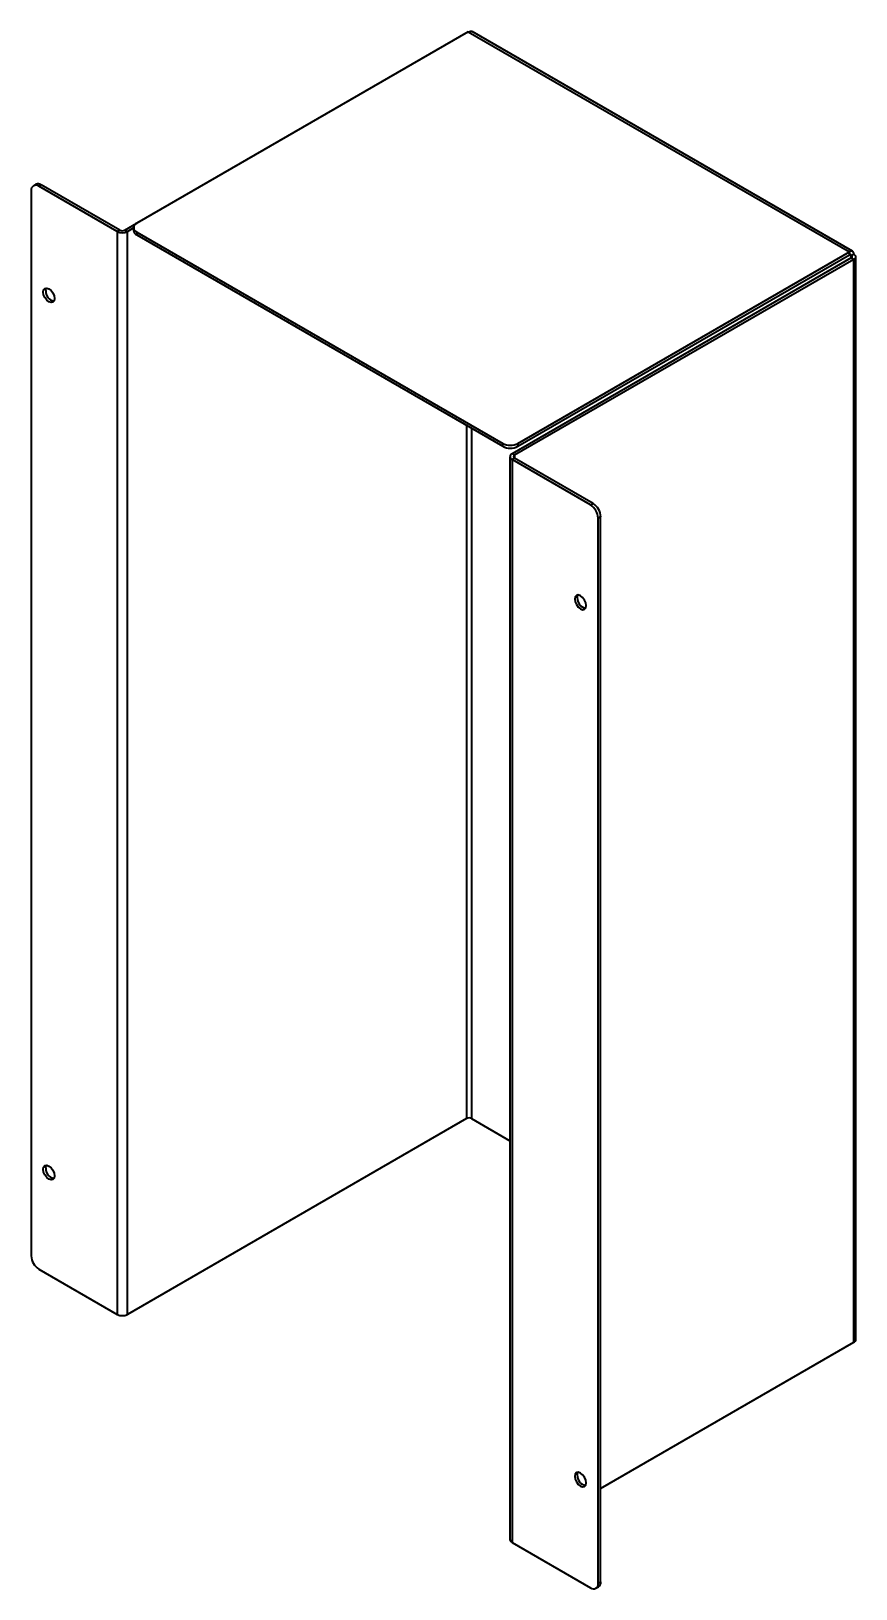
# Model space of a CAD drawing. Header units: millimetres. Extents: x -56 to 970, y -334 to 484.
# Drawn here: x 739.2 to 969.6, y 49.4 to 484.3 of the extents above; entities that cross this region are included whole.
import ezdxf

# ---------------------------------------------------------------- set-up
doc = ezdxf.new("R2010")
doc.units = ezdxf.units.MM

msp = doc.modelspace()

# ---------------------------------------------------------------- linework, layer by layer
at = {"color": 7, "linetype": 'Continuous', "lineweight": 35}
for p, q in [((861.38, 484.15), (768.74, 430.67)), ((861.38, 484.15), (967.86, 422.68)), ((968.75, 422.84), (862.48, 484.19)), ((739.25, 439.77), (739.25, 142.31)), ((740.58, 441.55), (739.87, 441.14)), ((742.08, 441.4), (741.37, 441)), ((763.29, 428.34), (741.37, 441)), ((764, 428.75), (742.08, 441.4)), ((765.42, 428.75), (768.72, 430.66)), ((764, 428.75), (763.29, 428.34)), ((763.29, 428.34), (763.29, 125.98)), ((765.42, 428.75), (766.12, 428.34)), ((766.12, 428.34), (767.87, 429.35)), ((766.12, 125.98), (766.12, 428.34)), ((767.87, 429.45), (767.87, 428.63)), ((768.74, 428.22), (870.98, 369.2)), ((768.74, 428.22), (768.74, 427.41)), ((768.74, 427.41), (870.98, 368.39)), ((875.22, 369.2), (967.86, 422.68)), ((967.86, 421.86), (967.86, 422.68)), ((969.06, 421.98), (968.36, 421.57)), ((968.36, 420.99), (873.6, 366.29)), ((969.06, 420.59), (874.31, 365.89)), ((875.22, 368.39), (967.86, 421.86)), ((968.36, 421.57), (967.86, 421.86)), ((968.36, 420.99), (968.36, 421.57)), ((968.36, 420.99), (969.06, 420.59)), ((969.06, 118.23), (969.06, 420.59)), ((969.65, 119.04), (969.65, 421.28)), ((860.88, 374.22), (860.88, 180.68)), ((862.29, 373.4), (862.29, 180.68)), ((870.98, 368.39), (870.98, 369.2)), ((873.02, 365.48), (873.02, 63.12)), ((874.31, 365.89), (873.6, 366.29)), ((874.31, 365.89), (874.31, 365.07)), ((875.22, 369.2), (875.22, 368.39)), ((874.31, 365.07), (873.6, 364.66)), ((873.6, 364.66), (873.6, 62.3)), ((895.52, 352.01), (873.6, 364.66)), ((896.23, 352.42), (874.31, 365.07)), ((895.52, 352.01), (896.23, 352.42)), ((898.35, 348.74), (897.65, 348.33)), ((897.65, 50.87), (897.65, 348.33)), ((898.35, 51.28), (898.35, 348.74)), ((860.88, 180.68), (766.12, 125.98)), ((862.29, 180.68), (873.02, 174.49)), ((741.37, 138.64), (763.29, 125.98)), ((898.35, 77.41), (969.06, 118.23)), ((873.6, 62.3), (895.52, 49.65)), ((897.02, 49.5), (897.73, 49.91)), ((897.65, 50.87), (898.35, 51.28))]:
    msp.add_line(p, q, dxfattribs=at)
at = {"color": 7, "linetype": 'Continuous', "lineweight": 35, "flags": 128}
for points in [[(742.61, 411.46), (742.73, 412.1), (743.08, 412.49), (743.59, 412.59), (744.2, 412.38), (744.81, 411.89), (745.33, 411.2), (745.67, 410.4), (745.79, 409.63), (745.67, 408.99), (745.33, 408.6), (744.81, 408.5), (744.2, 408.71), (743.59, 409.2), (743.08, 409.9), (742.73, 410.69), (742.61, 411.46)], [(743.32, 411.87), (743.44, 412.51), (743.49, 412.6)], [(892.7, 322.99), (893.3, 322.77), (893.82, 322.87), (894.17, 323.27), (894.29, 323.9), (894.17, 324.68), (893.82, 325.47), (893.3, 326.17), (892.7, 326.66), (892.09, 326.87), (891.57, 326.77), (891.23, 326.37), (891.1, 325.74), (891.23, 324.97), (891.57, 324.17), (892.09, 323.48), (892.7, 322.99)], [(891.81, 326.15), (891.93, 326.78), (891.98, 326.88)], [(742.61, 166.5), (742.73, 167.13), (743.08, 167.53), (743.59, 167.63), (744.2, 167.42), (744.81, 166.93), (745.33, 166.23), (745.67, 165.44), (745.79, 164.66), (745.67, 164.03), (745.33, 163.63), (744.81, 163.53), (744.2, 163.75), (743.59, 164.24), (743.08, 164.93), (742.73, 165.73), (742.61, 166.5)], [(743.32, 166.91), (743.44, 167.54), (743.49, 167.64)], [(892.7, 78.02), (893.3, 77.81), (893.82, 77.91), (894.17, 78.31), (894.29, 78.94), (894.17, 79.71), (893.82, 80.51), (893.3, 81.21), (892.7, 81.7), (892.09, 81.91), (891.57, 81.81), (891.23, 81.41), (891.1, 80.78), (891.23, 80.01), (891.57, 79.21), (892.09, 78.51), (892.7, 78.02)], [(891.81, 81.19), (891.93, 81.82), (891.98, 81.91)]]:
    msp.add_lwpolyline(points, dxfattribs=at)
at = {"color": 7, "linetype": 'Continuous', "lineweight": 35}
for centre, radius, start, end in [((740.55, 439.98), 1.31, 50.7967, 189.214), ((741.2, 440.18), 1.51, 54.3824, 114.3071), ((769.21, 429.45), 1.31, 110.7834, 249.2166), ((764.71, 431.07), 3.07, 242.6097, 297.3903), ((764.71, 430.11), 1.54, 242.6097, 297.3903), ((769.37, 428.78), 1.51, 185.6948, 245.6253), ((746.19, 411.72), 2.87, 176.8959, 258.6965), ((873.1, 373.3), 4.61, 242.6097, 297.3903), ((873.1, 372.48), 4.61, 242.6097, 297.3903), ((873.91, 365.48), 0.873, 110.7834, 249.2166), ((874.47, 365.48), 0.437, 110.7834, 249.2166), ((893.75, 348.53), 4.61, 2.6055, 57.3945), ((893.04, 348.12), 4.61, 2.6055, 57.3945), ((894.68, 325.99), 2.87, 176.8959, 258.6965), ((861.58, 179.32), 1.54, 62.6097, 117.3903), ((746.19, 166.75), 2.87, 176.8959, 258.6965), ((743.86, 142.52), 4.61, 182.6055, 237.3945), ((764.71, 128.71), 3.07, 242.6097, 297.3903), ((968.65, 119.14), 1.01, 294.3747, 354.3052), ((894.68, 81.03), 2.87, 176.8959, 258.6965), ((874.02, 63.22), 1.01, 185.6948, 245.6253), ((896.35, 50.66), 1.31, 230.7967, 9.214), ((896.93, 51.1), 1.44, 304.0564, 7.2558)]:
    msp.add_arc(centre, radius, start, end, dxfattribs=at)
for points, knots in [([(861.38, 484.15), (861.58, 484.22), (861.99, 484.37), (862.32, 484.25), (862.48, 484.19)], [0, 0, 0, 0, 0.500051, 1, 1, 1, 1]), ([(969.06, 421.98), (969.08, 422.18), (969.06, 422.37), (968.95, 422.66), (968.87, 422.77), (968.64, 422.9), (968.5, 422.92), (968.19, 422.87), (968.02, 422.79), (967.86, 422.68)], [0, 0, 0, 0, 0.25, 0.25, 0.5, 0.5, 0.75, 0.75, 1, 1, 1, 1]), ([(968.36, 421.57), (968.39, 421.77), (968.35, 421.91), (968.16, 422.03), (968.01, 421.99), (967.86, 421.86)], [0, 0, 0, 0, 0.5, 0.5, 1, 1, 1, 1]), ([(969.06, 420.59), (969.25, 420.67), (969.4, 420.78), (969.6, 421.02), (969.65, 421.15), (969.65, 421.41), (969.6, 421.55), (969.4, 421.78), (969.25, 421.89), (969.06, 421.98)], [0, 0, 0, 0, 0.25, 0.25, 0.5, 0.5, 0.75, 0.75, 1, 1, 1, 1]), ([(968.36, 420.99), (968.54, 421.06), (968.65, 421.17), (968.65, 421.39), (968.54, 421.5), (968.36, 421.57)], [0, 0, 0, 0, 0.5, 0.5, 1, 1, 1, 1])]:
    msp.add_open_spline(points, degree=3, knots=knots, dxfattribs=at)

doc.saveas('drawing.dxf')
